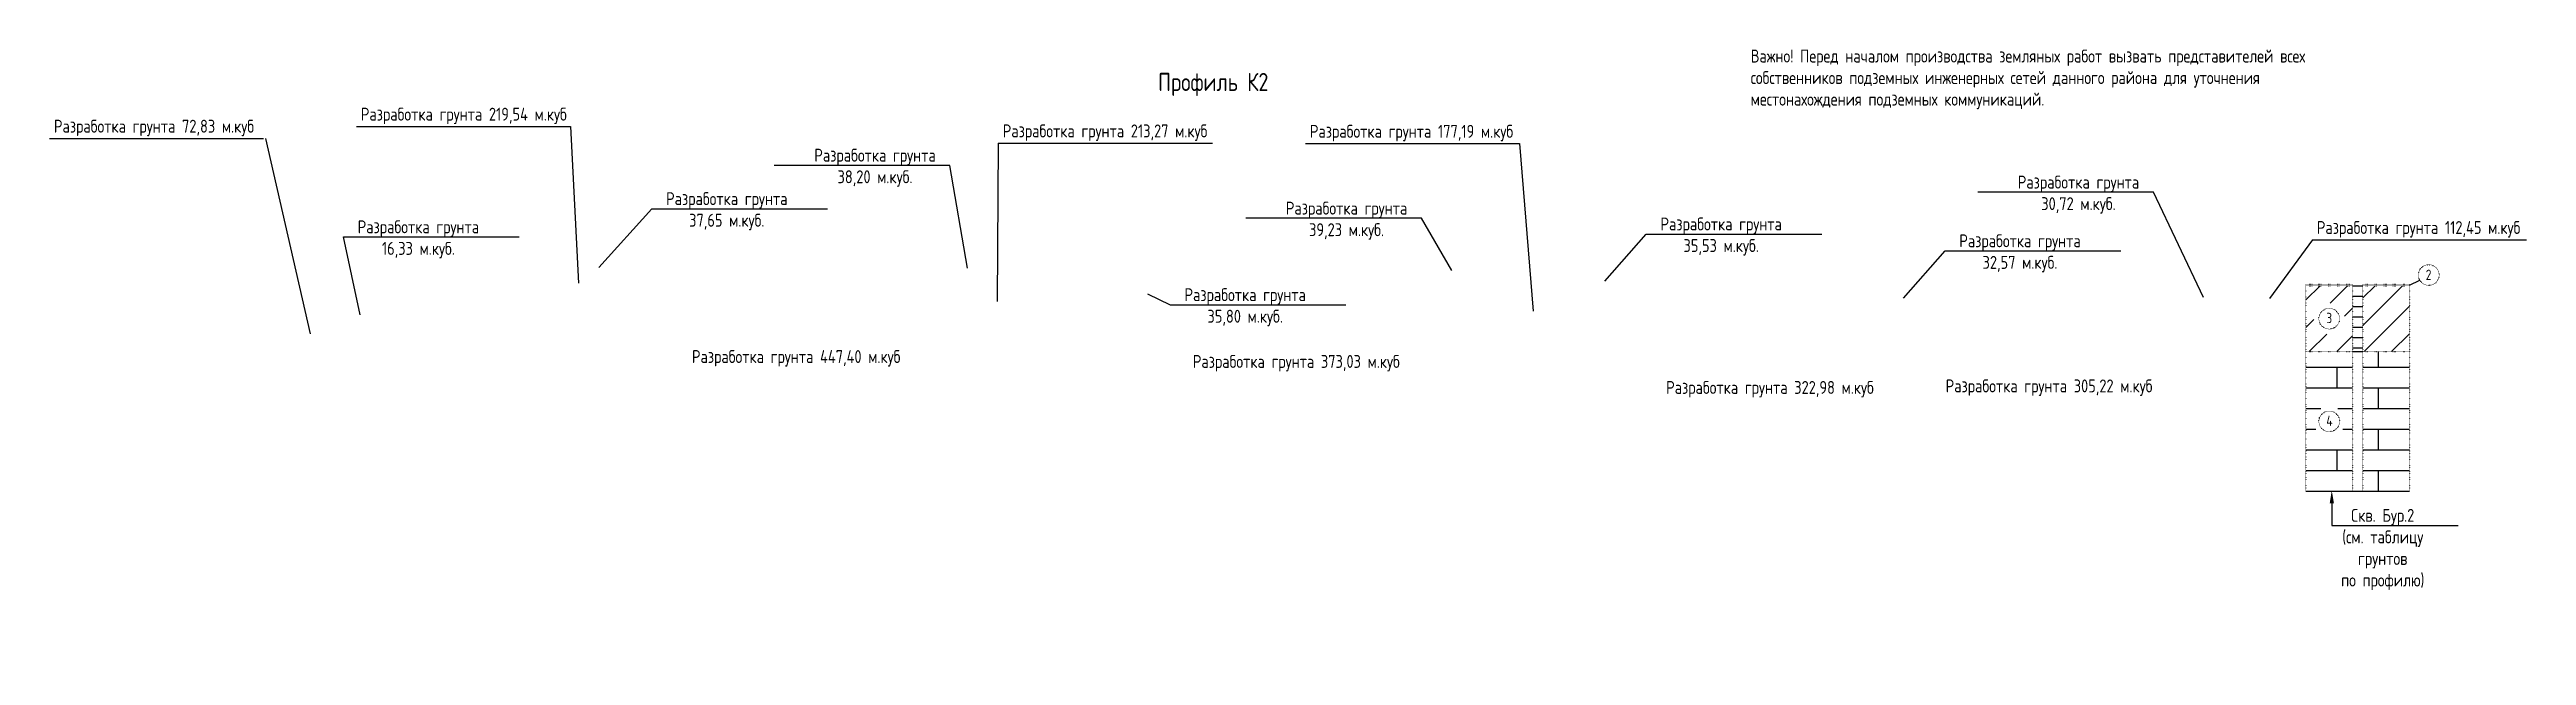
# Model space of a CAD drawing. Header units: millimetres. Extents: x 42571988 to 44740435, y 22138004 to 23263817.
# Drawn here: x 42909182 to 43148340, y 23192236 to 23250787 of the extents above; entities that cross this region are included whole.
import ezdxf
from ezdxf import colors
from ezdxf.entities.mleader import LeaderData, LeaderLine
from ezdxf.math import Vec2, Vec3

# ---------------------------------------------------------------- set-up
doc = ezdxf.new("R2010")
doc.units = ezdxf.units.MM
for name, pattern in [('L1', [1, 0, 1]), ('L2', [1, 0, 1]), ('L3', [1, 0, 1])]:
    doc.linetypes.add(name, pattern=pattern)
doc.layers.add('Выноски', color=7, linetype='Continuous')
doc.layers.add('Разработка грунта', color=8, linetype='Continuous')
doc.layers.add('К1', color=30, linetype='Continuous', lineweight=40)
doc.styles.add('GOST 2.304', font='GOST_0.TTF')

msp = doc.modelspace()

# ---------------------------------------------------------------- texts
at = {"style": 'GOST 2.304'}
for s, p in [('2', (43138613.8, 23228513)), ('3', (43129011.1, 23224345)), ('4', (43129011.1, 23214420))]:
    msp.add_text(s, height=1000, dxfattribs=at).set_placement(p)
at = {"color": 0, "insert": (43021544.4, 23247410.5), "char_height": 1750, "width": 54388.105, "attachment_point": 5, "style": 'GOST 2.304'}
msp.add_mtext('Профиль К2', dxfattribs=at)
at = {"layer": 'К1', "color": 1, "insert": (43073437.3, 23250778.3), "char_height": 1250, "width": 54388.105, "attachment_point": 1, "style": 'GOST 2.304'}
msp.add_mtext('Важно! Перед началом производства земляных работ вызвать представителей всех собственников подземных инженерных сетей данного района для уточнения местонахождения подземных коммуникаций.', dxfattribs=at)
at = {"layer": 'Разработка грунта', "linetype": 'ByBlock', "lineweight": 40, "ltscale": 400, "style": 'GOST 2.304'}
for s, p in [('Разработка грунта 72,83 м.куб', (42909603.9, 23242751.2)), ('Разработка грунта 219,54 м.куб', (42939235.3, 23243913.5)), ('Разработка грунта 213,27 м.куб', (43001213.9, 23242294.3)), ('Разработка грунта 177,19 м.куб', (43030872.8, 23242256.4)), ('Разработка грунта 112,45 м.куб', (43128096.5, 23232961.3)), ('Разработка грунта 447,40 м.куб', (42971208.1, 23220492.7)), ('Разработка грунта 373,03 м.куб', (43019568, 23220022)), ('Разработка грунта 322,98 м.куб', (43065270, 23217511.2)), ('Разработка грунта 305,22 м.куб', (43092256, 23217658.1))]:
    msp.add_text(s, height=1250, dxfattribs=at).set_placement(p)

# ---------------------------------------------------------------- blocks, each defined once
blk = doc.blocks.new('_None')

# ---------------------------------------------------------------- hatches: boundary and pattern name
at = {"linetype": 'Continuous'}
h = msp.add_hatch(dxfattribs=at)
h.set_pattern_fill('SUGL_D', color=256, scale=15000, style=0)
h.set_pattern_definition([(45, (43102048.7, 23228104), (-1325.83, 1325.83), [])])
edge = h.paths.add_edge_path(flags=16)
edge.add_arc((43129298.7, 23224779), 1500, 0, 360)
h.paths.add_polyline_path([(43132548.7, 23221604), (43137048.7, 23221604), (43137048.7, 23227954), (43132548.7, 23227954)])
h.paths.add_polyline_path([(43127048.7, 23221604), (43131548.7, 23221604), (43131548.7, 23227954), (43127048.7, 23227954)])
h = msp.add_hatch(dxfattribs=at)
h.set_pattern_fill('IZVEST', color=256, scale=10000, style=0)
h.set_pattern_definition([(0, (43102048.7, 23228104), (0, 2000), []), (90, (43102048.7, 23228104), (-4000, 2000), [2000, -2000])])
edge = h.paths.add_edge_path(flags=16)
edge.add_arc((43129298.7, 23214854), 1500, 0, 360)
h.paths.add_polyline_path([(43132548.7, 23208104), (43137048.7, 23208104), (43137048.7, 23221604), (43132548.7, 23221604)])
h.paths.add_polyline_path([(43127048.7, 23208104), (43131548.7, 23208104), (43131548.7, 23221604), (43127048.7, 23221604)])

# ---------------------------------------------------------------- linework, layer by layer
at = {"color": 0, "linetype": 'L1'}
for p, q in [((43127048.7, 23228104), (43131548.7, 23228104)), ((43127048.7, 23228104), (43127048.7, 23227954)), ((43127048.7, 23227954), (43131548.7, 23227954)), ((43131548.7, 23228104), (43131548.7, 23227954)), ((43132548.7, 23228104), (43137048.7, 23228104)), ((43132548.7, 23228104), (43132548.7, 23227954)), ((43132548.7, 23227954), (43137048.7, 23227954)), ((43137048.7, 23228104), (43137048.7, 23227954))]:
    msp.add_line(p, q, dxfattribs=at)
at = {"color": 0, "linetype": 'L2'}
for p, q in [((43127048.7, 23227954), (43131548.7, 23227954)), ((43127048.7, 23227954), (43127048.7, 23221604)), ((43131548.7, 23227954), (43131548.7, 23221604)), ((43132548.7, 23227954), (43137048.7, 23227954)), ((43132548.7, 23227954), (43132548.7, 23221604)), ((43137048.7, 23227954), (43137048.7, 23221604)), ((43127048.7, 23221604), (43131548.7, 23221604)), ((43132548.7, 23221604), (43137048.7, 23221604))]:
    msp.add_line(p, q, dxfattribs=at)
at = {"color": 0}
for p, q in [((43131548.7, 23227954), (43132548.7, 23227954)), ((43131548.7, 23227954), (43132548.7, 23227954)), ((43131548.7, 23226954), (43132548.7, 23226954)), ((43131548.7, 23225954), (43132548.7, 23225954)), ((43131548.7, 23224954), (43132548.7, 23224954)), ((43131548.7, 23223954), (43132548.7, 23223954)), ((43131548.7, 23222954), (43132548.7, 23222954)), ((43131548.7, 23221954), (43132548.7, 23221954)), ((43131548.7, 23221604), (43132548.7, 23221604)), ((43131548.7, 23208104), (43132548.7, 23208104))]:
    msp.add_line(p, q, dxfattribs=at)
msp.add_line((43137048.7, 23228029), (43138030.9, 23228515.5))
at = {"color": 0, "linetype": 'L3'}
for p, q in [((43127048.7, 23221604), (43131548.7, 23221604)), ((43127048.7, 23221604), (43127048.7, 23208104)), ((43131548.7, 23221604), (43131548.7, 23208104)), ((43132548.7, 23221604), (43137048.7, 23221604)), ((43132548.7, 23221604), (43132548.7, 23208104)), ((43137048.7, 23221604), (43137048.7, 23208104)), ((43127048.7, 23208104), (43131548.7, 23208104)), ((43132548.7, 23208104), (43137048.7, 23208104))]:
    msp.add_line(p, q, dxfattribs=at)
at = {"color": 0, "linetype": 'L2'}
for centre in [(43138906.5, 23228998.5), (43129298.7, 23224779)]:
    msp.add_circle(centre, 1000, dxfattribs=at)
at = {"color": 0, "linetype": 'L3'}
msp.add_circle((43129298.7, 23214854), 1000, dxfattribs=at)
at = {"layer": 'Разработка грунта', "linetype": 'ByBlock', "lineweight": -3, "ltscale": 400}
for p, q in [((42909182.4, 23242197), (42929847.5, 23242197)), ((42930031, 23242197), (42934347, 23223300.5)), ((42938813.7, 23243359.3), (42959478.9, 23243359.3)), ((42959478.9, 23243359.3), (42960253.2, 23228210.2)), ((43000792.4, 23241740.2), (43000675.8, 23226440.7)), ((43000792.4, 23241740.2), (43021457.5, 23241740.2)), ((43030451.3, 23241702.3), (43051116.5, 23241702.3)), ((43051116.5, 23241702.3), (43052422.2, 23225498.7)), ((43127675, 23232407.2), (43123514.2, 23226728.6)), ((43127675, 23232407.2), (43148340.1, 23232407.2))]:
    msp.add_line(p, q, dxfattribs=at)

msp.set_redraw_order([(e.dxf.handle, doc.entitydb.next_handle()) for e in msp.query("TEXT MTEXT ATTDEF DIMENSION ARC_DIMENSION")])  # texts and dimensions are drawn at this point

# ---------------------------------------------------------------- leaders
at = {"layer": 'Выноски', "color": 0, "lineweight": -2}
ml = msp.add_multileader_mtext('Standard', dxfattribs=at)
ml.set_content('{\\C0;Скв. Бур.2\\P(см. таблицу\\Pгрунтов \\Pпо профилю)}', color=5, style='GOST 2.304')
ml.set_leader_properties(lineweight=-3)
ml.build(insert=Vec2(0, 0))
ml.multileader.update_dxf_attribs({"text_left_attachment_type": 6, "text_right_attachment_type": 6, "dogleg_length": 1, "arrow_head_size": 1250, "scale": 100})
ctx = ml.context
ctx.base_point, ctx.scale, ctx.char_height, ctx.arrow_head_size, ctx.landing_gap_size, ctx.plane_origin = Vec3(43129662.4, 23204795.4), 100, 1250, 1250, 900, Vec3(42921956.4, 23113176.8)
ctx.left_attachment, ctx.right_attachment, ctx.text_align_type = 6, 6, 1
notes = []
notes.append((ctx, [(0, (1, 1, 0), (43129562.5, 23204795.4), (1, 0), 99.8, [(1, [(43129539.1, 23208187.2)], 0, [])])]))
ctx.mtext.insert, ctx.mtext.alignment, ctx.mtext.flow_direction = Vec3(43134464.6, 23206401.6), 2, 5
at = {"layer": 'Разработка грунта', "linetype": 'ByBlock', "lineweight": 40, "ltscale": 400}
ml = msp.add_multileader_mtext('Standard', dxfattribs=at)
ml.set_content('{\\C8;Разработка грунта\\P38,20 м.куб.}', color=5, style='GOST 2.304')
ml.set_leader_properties(lineweight=-3)
ml.set_arrow_properties(name='NONE')
ml.build(insert=Vec2(0, 0))
ml.multileader.update_dxf_attribs({"text_left_attachment_type": 6, "text_right_attachment_type": 6, "dogleg_length": 1, "arrow_head_size": 1250, "scale": 100})
ctx = ml.context
ctx.base_point, ctx.scale, ctx.char_height, ctx.arrow_head_size, ctx.landing_gap_size, ctx.plane_origin = Vec3(42981758.4, 23239592.1), 100, 1250, 1250, 900, Vec3(42784353.8, 23149356.7)
ctx.left_attachment, ctx.right_attachment, ctx.text_align_type = 6, 6, 1
notes.append((ctx, [(1, (1, 1, 0), (42996117.1, 23239592.1), (-1, 0), 99.8, [(1, [(42997811.4, 23229652)], 0, [])])]))
ctx.mtext.insert, ctx.mtext.alignment, ctx.mtext.flow_direction = Vec3(42988887.8, 23241198.4), 2, 5
ml = msp.add_multileader_mtext('Standard', dxfattribs=at)
ml.set_content('{\\C8;Разработка грунта\\P37,65 м.куб.}', color=5, style='GOST 2.304')
ml.set_leader_properties(lineweight=-3)
ml.set_arrow_properties(name='NONE')
ml.build(insert=Vec2(0, 0))
ml.multileader.update_dxf_attribs({"text_left_attachment_type": 6, "text_right_attachment_type": 6, "dogleg_length": 1, "arrow_head_size": 1250, "scale": 100})
ctx = ml.context
ctx.base_point, ctx.scale, ctx.char_height, ctx.arrow_head_size, ctx.landing_gap_size, ctx.plane_origin = Vec3(42967445.5, 23235394.3), 100, 1250, 1250, 900, Vec3(42770040.9, 23145158.9)
ctx.left_attachment, ctx.right_attachment, ctx.text_align_type = 6, 6, 1
notes.append((ctx, [(0, (1, 1, 0), (42967345.6, 23235394.3), (1, 0), 99.8, [(1, [(42962225.2, 23229734.8)], 0, [])])]))
ctx.mtext.insert, ctx.mtext.alignment, ctx.mtext.flow_direction = Vec3(42974574.9, 23237000.6), 2, 5
ml = msp.add_multileader_mtext('Standard', dxfattribs=at)
ml.set_content('{\\C8;Разработка грунта\\P30,72 м.куб.}', color=5, style='GOST 2.304')
ml.set_leader_properties(lineweight=-3)
ml.set_arrow_properties(name='NONE')
ml.build(insert=Vec2(0, 0))
ml.multileader.update_dxf_attribs({"text_left_attachment_type": 6, "text_right_attachment_type": 6, "dogleg_length": 1, "arrow_head_size": 1250, "scale": 100})
ctx = ml.context
ctx.base_point, ctx.scale, ctx.char_height, ctx.arrow_head_size, ctx.landing_gap_size, ctx.plane_origin = Vec3(43097955.7, 23236993.1), 100, 1250, 1250, 900, Vec3(42907662.2, 23143296)
ctx.left_attachment, ctx.right_attachment, ctx.text_align_type = 6, 6, 1
notes.append((ctx, [(1, (1, 1, 0), (43112314.5, 23236993.1), (-1, 0), 99.8, [(1, [(43117155.1, 23226838.4)], 0, [])])]))
ctx.mtext.insert, ctx.mtext.alignment, ctx.mtext.flow_direction = Vec3(43105085.1, 23238599.3), 2, 5
ml = msp.add_multileader_mtext('Standard', dxfattribs=at)
ml.set_content('{\\C8;Разработка грунта\\P16,33 м.куб.}', color=5, style='GOST 2.304')
ml.set_leader_properties(lineweight=-3)
ml.set_arrow_properties(name='NONE')
ml.build(insert=Vec2(0, 0))
ml.multileader.update_dxf_attribs({"text_left_attachment_type": 6, "text_right_attachment_type": 6, "dogleg_length": 1, "arrow_head_size": 1250, "scale": 100})
ctx = ml.context
ctx.base_point, ctx.scale, ctx.char_height, ctx.arrow_head_size, ctx.landing_gap_size, ctx.plane_origin = Vec3(42937667.3, 23232671), 100, 1250, 1250, 900, Vec3(42740262.7, 23142435.6)
ctx.left_attachment, ctx.right_attachment, ctx.text_align_type = 6, 6, 1
notes.append((ctx, [(0, (1, 1, 0), (42937567.5, 23232671), (1, 0), 99.8, [(1, [(42939170.9, 23225148)], 0, [])])]))
ctx.mtext.insert, ctx.mtext.alignment, ctx.mtext.flow_direction = Vec3(42944796.8, 23234277.3), 2, 5
ml = msp.add_multileader_mtext('Standard', dxfattribs=at)
ml.set_content('{\\C8;Разработка грунта\\P39,23 м.куб.}', color=5, style='GOST 2.304')
ml.set_leader_properties(lineweight=-3)
ml.set_arrow_properties(name='NONE')
ml.build(insert=Vec2(0, 0))
ml.multileader.update_dxf_attribs({"text_left_attachment_type": 6, "text_right_attachment_type": 6, "dogleg_length": 1, "arrow_head_size": 1250, "scale": 100})
ctx = ml.context
ctx.base_point, ctx.scale, ctx.char_height, ctx.arrow_head_size, ctx.landing_gap_size, ctx.plane_origin = Vec3(43027284.3, 23234477.7), 100, 1250, 1250, 900, Vec3(42829879.7, 23144242.2)
ctx.left_attachment, ctx.right_attachment, ctx.text_align_type = 6, 6, 1
notes.append((ctx, [(1, (1, 1, 0), (43041643, 23234477.7), (-1, 0), 99.8, [(1, [(43044577.2, 23229419.5)], 0, [])])]))
ctx.mtext.insert, ctx.mtext.alignment, ctx.mtext.flow_direction = Vec3(43034413.7, 23236083.9), 2, 5
ml = msp.add_multileader_mtext('Standard', dxfattribs=at)
ml.set_content('{\\C8;Разработка грунта\\P35,53 м.куб.}', color=5, style='GOST 2.304')
ml.set_leader_properties(lineweight=-3)
ml.set_arrow_properties(name='NONE')
ml.build(insert=Vec2(0, 0))
ml.multileader.update_dxf_attribs({"text_left_attachment_type": 6, "text_right_attachment_type": 6, "dogleg_length": 1, "arrow_head_size": 1250, "scale": 100})
ctx = ml.context
ctx.base_point, ctx.scale, ctx.char_height, ctx.arrow_head_size, ctx.landing_gap_size, ctx.plane_origin = Vec3(43063457, 23232946.9), 100, 1250, 1250, 900, Vec3(42863712, 23143986.5)
ctx.left_attachment, ctx.right_attachment, ctx.text_align_type = 6, 6, 1
notes.append((ctx, [(0, (1, 1, 0), (43063357.2, 23232946.9), (1, 0), 99.8, [(1, [(43059342.5, 23228400.1)], 0, [])])]))
ctx.mtext.insert, ctx.mtext.alignment, ctx.mtext.flow_direction = Vec3(43070586.5, 23234553.2), 2, 5
ml = msp.add_multileader_mtext('Standard', dxfattribs=at)
ml.set_content('{\\C8;Разработка грунта\\P32,57 м.куб.}', color=5, style='GOST 2.304')
ml.set_leader_properties(lineweight=-3)
ml.set_arrow_properties(name='NONE')
ml.build(insert=Vec2(0, 0))
ml.multileader.update_dxf_attribs({"text_left_attachment_type": 6, "text_right_attachment_type": 6, "dogleg_length": 1, "arrow_head_size": 1250, "scale": 100})
ctx = ml.context
ctx.base_point, ctx.scale, ctx.char_height, ctx.arrow_head_size, ctx.landing_gap_size, ctx.plane_origin = Vec3(43092311, 23231322), 100, 1250, 1250, 900, Vec3(42892566, 23142361.6)
ctx.left_attachment, ctx.right_attachment, ctx.text_align_type = 6, 6, 1
notes.append((ctx, [(0, (1, 1, 0), (43092211.2, 23231322), (1, 0), 99.8, [(1, [(43088196.5, 23226775.2)], 0, [])])]))
ctx.mtext.insert, ctx.mtext.alignment, ctx.mtext.flow_direction = Vec3(43099440.5, 23232928.3), 2, 5
ml = msp.add_multileader_mtext('Standard', dxfattribs=at)
ml.set_content('{\\C8;Разработка грунта\\P35,80 м.куб.}', color=5, style='GOST 2.304')
ml.set_leader_properties(lineweight=-3)
ml.set_arrow_properties(name='NONE')
ml.build(insert=Vec2(0, 0))
ml.multileader.update_dxf_attribs({"text_left_attachment_type": 6, "text_right_attachment_type": 6, "dogleg_length": 1, "arrow_head_size": 1250, "scale": 100})
ctx = ml.context
ctx.base_point, ctx.scale, ctx.char_height, ctx.arrow_head_size, ctx.landing_gap_size, ctx.plane_origin = Vec3(43017497.2, 23226116.2), 100, 1250, 1250, 900, Vec3(42818182.1, 23140427)
ctx.left_attachment, ctx.right_attachment, ctx.text_align_type = 6, 6, 1
notes.append((ctx, [(0, (1, 1, 0), (43017397.4, 23226116.2), (1, 0), 99.8, [(1, [(43015200.7, 23227179.8)], 0, [])])]))
ctx.mtext.insert, ctx.mtext.alignment, ctx.mtext.flow_direction = Vec3(43024626.7, 23227722.5), 2, 5
for ctx, leaders in notes:
    for number, flags, end, landing, length, lines in leaders:
        leader = LeaderData()
        leader.index, (leader.has_last_leader_line, leader.has_dogleg_vector, leader.attachment_direction) = number, flags
        leader.last_leader_point, leader.dogleg_vector, leader.dogleg_length = Vec3(end), Vec3(landing), length
        for number, points, colour, breaks in lines:
            line = LeaderLine()
            line.index, line.vertices, line.color, line.breaks = number, Vec3.list(points), colors.encode_raw_color(colour), breaks
            leader.lines.append(line)
        ctx.leaders.append(leader)

doc.saveas('drawing.dxf')
